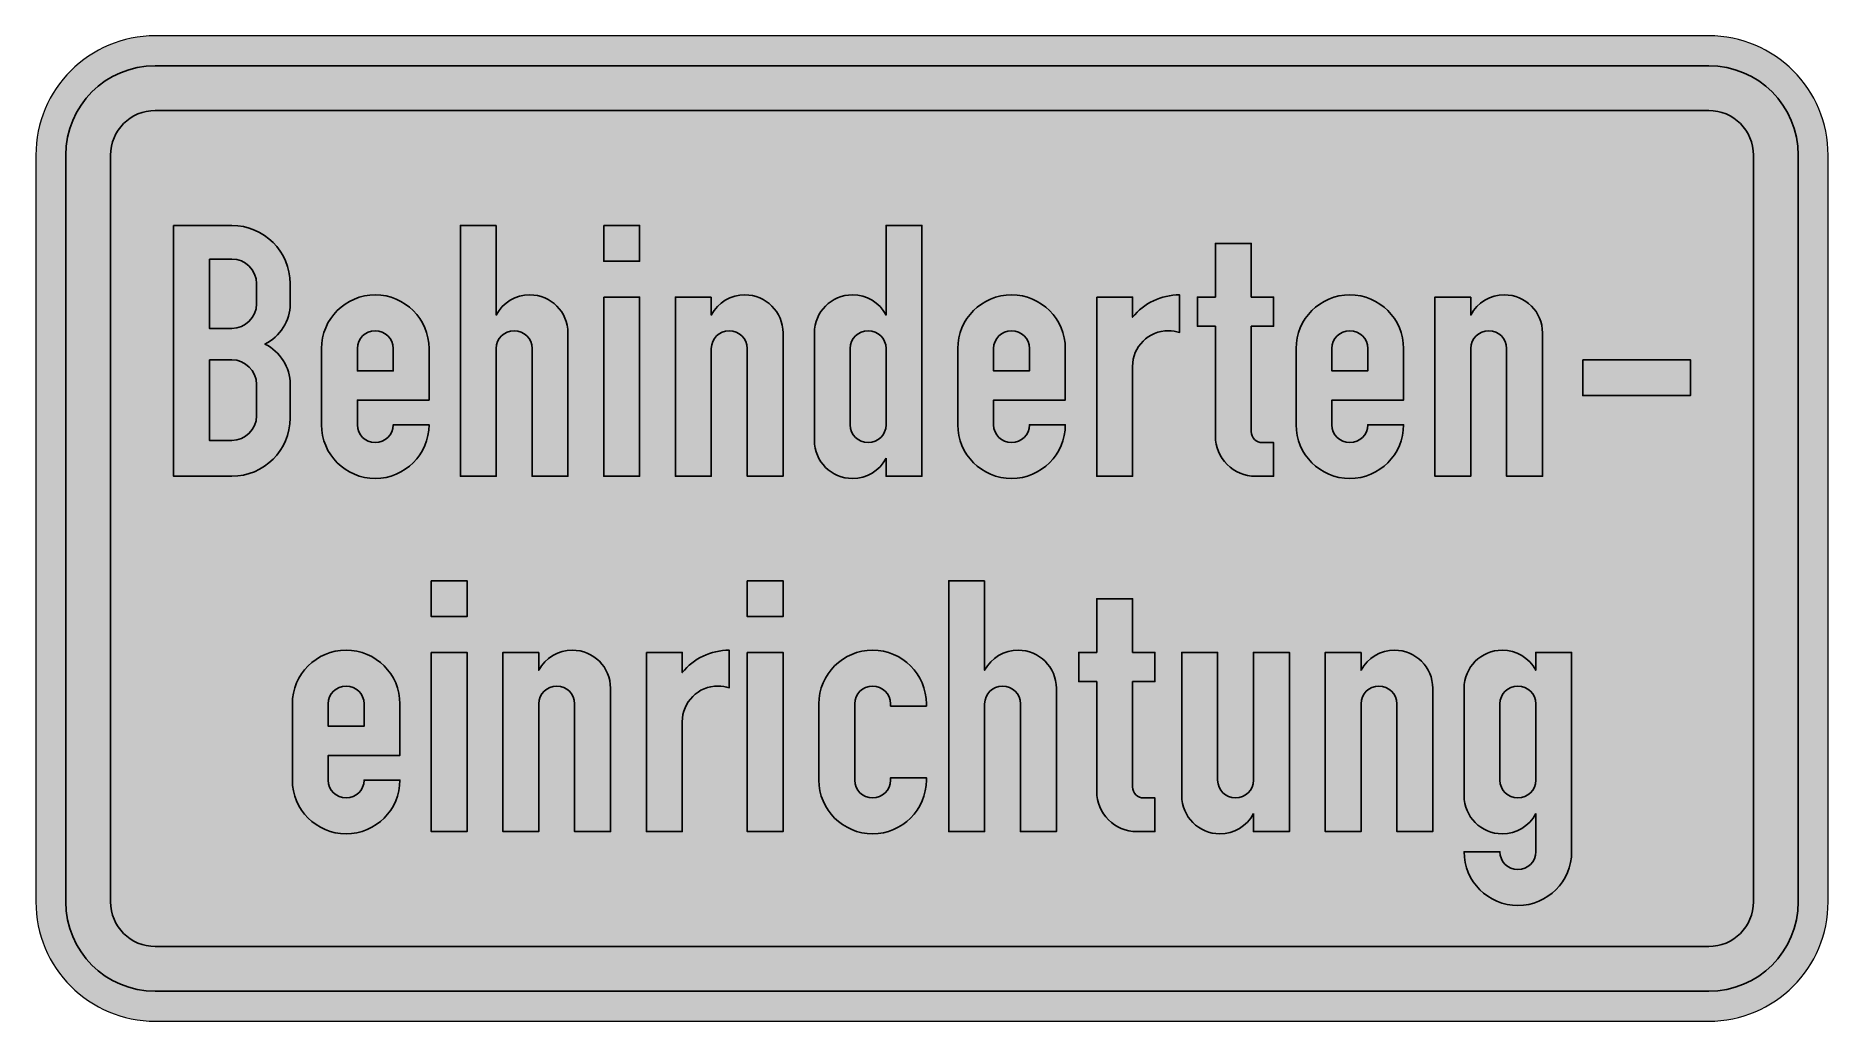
# Model space of a CAD drawing. Header units: centimetres. Extents: x 0 to 60, y 0 to 33.
import ezdxf

# ---------------------------------------------------------------- set-up
doc = ezdxf.new("R2010")
doc.units = ezdxf.units.CM
doc.header["$MEASUREMENT"] = 0
doc.layers.add('Ebene 1', color=7, linetype='Continuous')

msp = doc.modelspace()

# ---------------------------------------------------------------- hatches: boundary and pattern name
at = {"layer": 'Ebene 1', "true_color": 0xfefefe}
h = msp.add_hatch(color=7, dxfattribs=at)
edge = h.paths.add_edge_path()
edge.add_spline(control_points=[(4, 0), (1.78975, 0), (0, 1.78975), (0, 4), (0, 4), (0, 29), (0, 29), (0, 31.21025), (1.78975, 33), (4, 33), (4, 33), (56, 33), (56, 33), (58.21025, 33), (60, 31.21025), (60, 29), (60, 29), (60, 4), (60, 4), (60, 1.78975), (58.21025, 0), (56, 0), (56, 0), (4, 0), (4, 0)], knot_values=[0, 0, 0, 0, 0.125, 0.125, 0.125, 0.25, 0.25, 0.25, 0.375, 0.375, 0.375, 0.5, 0.5, 0.5, 0.625, 0.625, 0.625, 0.75, 0.75, 0.75, 0.875, 0.875, 0.875, 1, 1, 1, 1], degree=3, periodic=1)
at = {"layer": 'Ebene 1', "true_color": 0x2b2a29}
h = msp.add_hatch(color=250, dxfattribs=at)
edge = h.paths.add_edge_path()
edge.add_spline(control_points=[(4, 1), (2.34231, 1), (1, 2.34231), (1, 4), (1, 4), (1, 29), (1, 29), (1, 30.65769), (2.34231, 32), (4, 32), (4, 32), (56, 32), (56, 32), (57.65769, 32), (59, 30.65769), (59, 29), (59, 29), (59, 4), (59, 4), (59, 2.34231), (57.65769, 1), (56, 1), (56, 1), (4, 1), (4, 1)], knot_values=[0, 0, 0, 0, 0.125, 0.125, 0.125, 0.25, 0.25, 0.25, 0.375, 0.375, 0.375, 0.5, 0.5, 0.5, 0.625, 0.625, 0.625, 0.75, 0.75, 0.75, 0.875, 0.875, 0.875, 1, 1, 1, 1], degree=3, periodic=1)
at = {"layer": 'Ebene 1', "true_color": 0xfefefe}
h = msp.add_hatch(color=7, dxfattribs=at)
edge = h.paths.add_edge_path()
edge.add_spline(control_points=[(4, 2.5), (3.17116, 2.5), (2.5, 3.17116), (2.5, 4), (2.5, 4), (2.5, 29), (2.5, 29), (2.5, 29.82884), (3.17116, 30.5), (4, 30.5), (4, 30.5), (56, 30.5), (56, 30.5), (56.82884, 30.5), (57.5, 29.82884), (57.5, 29), (57.5, 29), (57.5, 4), (57.5, 4), (57.5, 3.17116), (56.82884, 2.5), (56, 2.5), (56, 2.5), (4, 2.5), (4, 2.5)], knot_values=[0, 0, 0, 0, 0.125, 0.125, 0.125, 0.25, 0.25, 0.25, 0.375, 0.375, 0.375, 0.5, 0.5, 0.5, 0.625, 0.625, 0.625, 0.75, 0.75, 0.75, 0.875, 0.875, 0.875, 1, 1, 1, 1], degree=3, periodic=1)
at = {"layer": 'Ebene 1', "true_color": 0x2b2a29}
h = msp.add_hatch(color=250, dxfattribs=at)
edge = h.paths.add_edge_path()
edge.add_spline(control_points=[(4.6125, 26.65), (4.6125, 26.65), (6.5625, 26.65), (6.5625, 26.65), (7.63946, 26.65), (8.5125, 25.77696), (8.5125, 24.7), (8.5125, 24.7), (8.5125, 24.025), (8.5125, 24.025), (8.5125, 23.45001), (8.18382, 22.92563), (7.66633, 22.675), (8.18382, 22.42436), (8.5125, 21.89998), (8.5125, 21.32499), (8.5125, 21.32499), (8.5125, 20.2), (8.5125, 20.2), (8.5125, 19.12304), (7.63946, 18.25), (6.5625, 18.25), (6.5625, 18.25), (4.6125, 18.25), (4.6125, 18.25), (4.6125, 18.25), (4.6125, 26.65), (4.6125, 26.65)], knot_values=[0, 0, 0, 0, 0.11111111, 0.11111111, 0.11111111, 0.22222222, 0.22222222, 0.22222222, 0.33333333, 0.33333333, 0.33333333, 0.44444444, 0.44444444, 0.44444444, 0.55555556, 0.55555556, 0.55555556, 0.66666667, 0.66666667, 0.66666667, 0.77777778, 0.77777778, 0.77777778, 0.88888889, 0.88888889, 0.88888889, 1, 1, 1, 1], degree=3, periodic=1)
h = msp.add_hatch(color=250, dxfattribs=at)
edge = h.paths.add_edge_path()
edge.add_spline(control_points=[(15.4125, 26.65), (15.4125, 26.65), (15.4125, 23.65), (15.4125, 23.65), (15.63409, 24.06547), (16.06662, 24.325), (16.5375, 24.325), (17.24166, 24.325), (17.8125, 23.75416), (17.8125, 23.05), (17.8125, 23.05), (17.8125, 18.25), (17.8125, 18.25), (17.8125, 18.25), (16.6125, 18.25), (16.6125, 18.25), (16.6125, 18.25), (16.6125, 22.525), (16.6125, 22.525), (16.6125, 22.85636), (16.34387, 23.125), (16.0125, 23.125), (15.68113, 23.125), (15.4125, 22.85636), (15.4125, 22.525), (15.4125, 22.525), (15.4125, 18.25), (15.4125, 18.25), (15.4125, 18.25), (14.2125, 18.25), (14.2125, 18.25), (14.2125, 18.25), (14.2125, 26.65), (14.2125, 26.65), (14.2125, 26.65), (15.4125, 26.65), (15.4125, 26.65)], knot_values=[0, 0, 0, 0, 0.08333333, 0.08333333, 0.08333333, 0.16666667, 0.16666667, 0.16666667, 0.25, 0.25, 0.25, 0.33333333, 0.33333333, 0.33333333, 0.41666667, 0.41666667, 0.41666667, 0.5, 0.5, 0.5, 0.58333333, 0.58333333, 0.58333333, 0.66666667, 0.66666667, 0.66666667, 0.75, 0.75, 0.75, 0.83333333, 0.83333333, 0.83333333, 0.91666667, 0.91666667, 0.91666667, 1, 1, 1, 1], degree=3, periodic=1)
h = msp.add_hatch(color=250, dxfattribs=at)
edge = h.paths.add_edge_path()
edge.add_spline(control_points=[(19.0125, 26.65), (19.0125, 26.65), (20.2125, 26.65), (20.2125, 26.65), (20.2125, 26.65), (20.2125, 25.45), (20.2125, 25.45), (20.2125, 25.45), (19.0125, 25.45), (19.0125, 25.45), (19.0125, 25.45), (19.0125, 26.65), (19.0125, 26.65)], knot_values=[0, 0, 0, 0, 0.25, 0.25, 0.25, 0.5, 0.5, 0.5, 0.75, 0.75, 0.75, 1, 1, 1, 1], degree=3, periodic=1)
h = msp.add_hatch(color=250, dxfattribs=at)
edge = h.paths.add_edge_path()
edge.add_spline(control_points=[(28.46249, 18.84999), (28.46249, 18.84999), (28.4625, 18.25), (28.4625, 18.25), (28.4625, 18.25), (29.6625, 18.25), (29.6625, 18.25), (29.6625, 18.25), (29.6625, 26.65), (29.6625, 26.65), (29.6625, 26.65), (28.4625, 26.65), (28.4625, 26.65), (28.4625, 26.65), (28.46249, 23.65), (28.46249, 23.65), (28.24091, 24.06547), (27.80837, 24.325), (27.3375, 24.325), (26.63333, 24.325), (26.0625, 23.75416), (26.0625, 23.05), (26.0625, 23.05), (26.0625, 19.45), (26.0625, 19.45), (26.0625, 18.74583), (26.63333, 18.17501), (27.33749, 18.175), (27.80837, 18.175), (28.24091, 18.43452), (28.46249, 18.84999)], knot_values=[0, 0, 0, 0, 0.1, 0.1, 0.1, 0.2, 0.2, 0.2, 0.3, 0.3, 0.3, 0.4, 0.4, 0.4, 0.5, 0.5, 0.5, 0.6, 0.6, 0.6, 0.7, 0.7, 0.7, 0.8, 0.8, 0.8, 0.9, 0.9, 0.9, 1, 1, 1, 1], degree=3, periodic=1)
h = msp.add_hatch(color=250, dxfattribs=at)
edge = h.paths.add_edge_path()
edge.add_spline(control_points=[(40.83749, 18.25), (40.09191, 18.25), (39.48749, 18.85441), (39.4875, 19.6), (39.4875, 19.6), (39.4875, 23.275), (39.4875, 23.275), (39.4875, 23.275), (38.8875, 23.275), (38.8875, 23.275), (38.8875, 23.275), (38.8875, 24.25), (38.8875, 24.25), (38.8875, 24.25), (39.4875, 24.25), (39.4875, 24.25), (39.4875, 24.25), (39.4875, 26.05), (39.4875, 26.05), (39.4875, 26.05), (40.6875, 26.05), (40.6875, 26.05), (40.6875, 26.05), (40.6875, 24.25), (40.6875, 24.25), (40.6875, 24.25), (41.4375, 24.25), (41.4375, 24.25), (41.4375, 24.25), (41.4375, 23.275), (41.4375, 23.275), (41.4375, 23.275), (40.6875, 23.275), (40.6875, 23.275), (40.6875, 23.275), (40.6875, 19.75), (40.6875, 19.75), (40.6875, 19.54289), (40.85539, 19.375), (41.0625, 19.375), (41.0625, 19.375), (41.4375, 19.375), (41.4375, 19.375), (41.4375, 19.375), (41.4375, 18.25), (41.4375, 18.25), (41.4375, 18.25), (40.83749, 18.25), (40.83749, 18.25)], knot_values=[0, 0, 0, 0, 0.0625, 0.0625, 0.0625, 0.125, 0.125, 0.125, 0.1875, 0.1875, 0.1875, 0.25, 0.25, 0.25, 0.3125, 0.3125, 0.3125, 0.375, 0.375, 0.375, 0.4375, 0.4375, 0.4375, 0.5, 0.5, 0.5, 0.5625, 0.5625, 0.5625, 0.625, 0.625, 0.625, 0.6875, 0.6875, 0.6875, 0.75, 0.75, 0.75, 0.8125, 0.8125, 0.8125, 0.875, 0.875, 0.875, 0.9375, 0.9375, 0.9375, 1, 1, 1, 1], degree=3, periodic=1)
h = msp.add_hatch(color=250, dxfattribs=at)
edge = h.paths.add_edge_path()
edge.add_spline(control_points=[(5.8125, 25.52499), (5.8125, 25.52499), (6.5625, 25.525), (6.5625, 25.525), (7.01813, 25.525), (7.3875, 25.15563), (7.3875, 24.7), (7.3875, 24.7), (7.3875, 24.025), (7.3875, 24.025), (7.3875, 23.56936), (7.01813, 23.2), (6.5625, 23.2), (6.5625, 23.2), (5.8125, 23.2), (5.8125, 23.2), (5.8125, 23.2), (5.8125, 25.52499), (5.8125, 25.52499)], knot_values=[0, 0, 0, 0, 0.16666667, 0.16666667, 0.16666667, 0.33333333, 0.33333333, 0.33333333, 0.5, 0.5, 0.5, 0.66666667, 0.66666667, 0.66666667, 0.83333333, 0.83333333, 0.83333333, 1, 1, 1, 1], degree=3, periodic=1)
h = msp.add_hatch(color=250, dxfattribs=at)
edge = h.paths.add_edge_path()
edge.add_spline(control_points=[(9.5625, 22.525), (9.5625, 23.51911), (10.36838, 24.325), (11.3625, 24.325), (12.35661, 24.325), (13.1625, 23.51911), (13.1625, 22.525), (13.1625, 22.525), (13.1625, 20.8), (13.1625, 20.8), (13.1625, 20.8), (10.7625, 20.8), (10.7625, 20.8), (10.7625, 20.8), (10.7625, 19.97499), (10.7625, 19.97499), (10.7625, 19.64363), (11.03113, 19.37499), (11.36249, 19.37499), (11.69387, 19.37499), (11.9625, 19.64363), (11.9625, 19.97499), (11.9625, 19.97499), (13.1625, 19.97499), (13.1625, 19.97499), (13.1625, 18.98088), (12.35661, 18.175), (11.36249, 18.175), (10.36838, 18.175), (9.5625, 18.98088), (9.5625, 19.975), (9.5625, 19.975), (9.5625, 22.525), (9.5625, 22.525)], knot_values=[0, 0, 0, 0, 0.09090909, 0.09090909, 0.09090909, 0.18181818, 0.18181818, 0.18181818, 0.27272727, 0.27272727, 0.27272727, 0.36363636, 0.36363636, 0.36363636, 0.45454545, 0.45454545, 0.45454545, 0.54545455, 0.54545455, 0.54545455, 0.63636364, 0.63636364, 0.63636364, 0.72727273, 0.72727273, 0.72727273, 0.81818182, 0.81818182, 0.81818182, 0.90909091, 0.90909091, 0.90909091, 1, 1, 1, 1], degree=3, periodic=1)
h = msp.add_hatch(color=250, dxfattribs=at)
edge = h.paths.add_edge_path()
edge.add_spline(control_points=[(19.0125, 24.25), (19.0125, 24.25), (20.2125, 24.25), (20.2125, 24.25), (20.2125, 24.25), (20.2125, 18.25), (20.2125, 18.25), (20.2125, 18.25), (19.0125, 18.25), (19.0125, 18.25), (19.0125, 18.25), (19.0125, 24.25), (19.0125, 24.25)], knot_values=[0, 0, 0, 0, 0.25, 0.25, 0.25, 0.5, 0.5, 0.5, 0.75, 0.75, 0.75, 1, 1, 1, 1], degree=3, periodic=1)
h = msp.add_hatch(color=250, dxfattribs=at)
edge = h.paths.add_edge_path()
edge.add_spline(control_points=[(22.6125, 24.25), (22.6125, 24.25), (22.6125, 23.65), (22.6125, 23.65), (22.83409, 24.06547), (23.26662, 24.325), (23.7375, 24.325), (24.44166, 24.325), (25.0125, 23.75416), (25.0125, 23.05), (25.0125, 23.05), (25.0125, 18.25), (25.0125, 18.25), (25.0125, 18.25), (23.8125, 18.25), (23.8125, 18.25), (23.8125, 18.25), (23.8125, 22.525), (23.8125, 22.525), (23.8125, 22.85636), (23.54387, 23.125), (23.2125, 23.125), (22.88113, 23.125), (22.6125, 22.85636), (22.6125, 22.525), (22.6125, 22.525), (22.6125, 18.25), (22.6125, 18.25), (22.6125, 18.25), (21.4125, 18.25), (21.4125, 18.25), (21.4125, 18.25), (21.4125, 24.25), (21.4125, 24.25), (21.4125, 24.25), (22.6125, 24.25), (22.6125, 24.25)], knot_values=[0, 0, 0, 0, 0.08333333, 0.08333333, 0.08333333, 0.16666667, 0.16666667, 0.16666667, 0.25, 0.25, 0.25, 0.33333333, 0.33333333, 0.33333333, 0.41666667, 0.41666667, 0.41666667, 0.5, 0.5, 0.5, 0.58333333, 0.58333333, 0.58333333, 0.66666667, 0.66666667, 0.66666667, 0.75, 0.75, 0.75, 0.83333333, 0.83333333, 0.83333333, 0.91666667, 0.91666667, 0.91666667, 1, 1, 1, 1], degree=3, periodic=1)
h = msp.add_hatch(color=250, dxfattribs=at)
edge = h.paths.add_edge_path()
edge.add_spline(control_points=[(30.8625, 22.525), (30.8625, 23.51911), (31.66838, 24.325), (32.6625, 24.325), (33.65661, 24.325), (34.4625, 23.51911), (34.4625, 22.525), (34.4625, 22.525), (34.4625, 20.8), (34.4625, 20.8), (34.4625, 20.8), (32.0625, 20.8), (32.0625, 20.8), (32.0625, 20.8), (32.0625, 19.97499), (32.0625, 19.97499), (32.0625, 19.64363), (32.33113, 19.37499), (32.66249, 19.37499), (32.99387, 19.37499), (33.2625, 19.64363), (33.2625, 19.97499), (33.2625, 19.97499), (34.4625, 19.97499), (34.4625, 19.97499), (34.4625, 18.98088), (33.65661, 18.175), (32.66249, 18.175), (31.66838, 18.175), (30.8625, 18.98088), (30.8625, 19.975), (30.8625, 19.975), (30.8625, 22.525), (30.8625, 22.525)], knot_values=[0, 0, 0, 0, 0.09090909, 0.09090909, 0.09090909, 0.18181818, 0.18181818, 0.18181818, 0.27272727, 0.27272727, 0.27272727, 0.36363636, 0.36363636, 0.36363636, 0.45454545, 0.45454545, 0.45454545, 0.54545455, 0.54545455, 0.54545455, 0.63636364, 0.63636364, 0.63636364, 0.72727273, 0.72727273, 0.72727273, 0.81818182, 0.81818182, 0.81818182, 0.90909091, 0.90909091, 0.90909091, 1, 1, 1, 1], degree=3, periodic=1)
h = msp.add_hatch(color=250, dxfattribs=at)
edge = h.paths.add_edge_path()
edge.add_spline(control_points=[(35.5125, 24.25), (35.5125, 24.25), (36.7125, 24.25), (36.7125, 24.25), (36.7125, 24.25), (36.71249, 23.57279), (36.71249, 23.57279), (37.09695, 24.04853), (37.67584, 24.325), (38.2875, 24.325), (38.2875, 24.325), (38.2875, 23.06489), (38.2875, 23.06489), (38.16647, 23.10471), (38.0399, 23.125), (37.9125, 23.125), (37.24976, 23.125), (36.7125, 22.58774), (36.7125, 21.925), (36.7125, 21.925), (36.7125, 18.25), (36.7125, 18.25), (36.7125, 18.25), (35.5125, 18.25), (35.5125, 18.25), (35.5125, 18.25), (35.5125, 24.25), (35.5125, 24.25)], knot_values=[0, 0, 0, 0, 0.11111111, 0.11111111, 0.11111111, 0.22222222, 0.22222222, 0.22222222, 0.33333333, 0.33333333, 0.33333333, 0.44444444, 0.44444444, 0.44444444, 0.55555556, 0.55555556, 0.55555556, 0.66666667, 0.66666667, 0.66666667, 0.77777778, 0.77777778, 0.77777778, 0.88888889, 0.88888889, 0.88888889, 1, 1, 1, 1], degree=3, periodic=1)
h = msp.add_hatch(color=250, dxfattribs=at)
edge = h.paths.add_edge_path()
edge.add_spline(control_points=[(42.1875, 22.525), (42.1875, 23.51911), (42.99338, 24.325), (43.9875, 24.325), (44.98161, 24.325), (45.7875, 23.51911), (45.7875, 22.525), (45.7875, 22.525), (45.7875, 20.8), (45.7875, 20.8), (45.7875, 20.8), (43.3875, 20.8), (43.3875, 20.8), (43.3875, 20.8), (43.3875, 19.97499), (43.3875, 19.97499), (43.3875, 19.64363), (43.65613, 19.37499), (43.98749, 19.37499), (44.31886, 19.37499), (44.5875, 19.64363), (44.5875, 19.97499), (44.5875, 19.97499), (45.7875, 19.97499), (45.7875, 19.97499), (45.7875, 18.98088), (44.98161, 18.175), (43.98749, 18.175), (42.99338, 18.175), (42.1875, 18.98088), (42.1875, 19.975), (42.1875, 19.975), (42.1875, 22.525), (42.1875, 22.525)], knot_values=[0, 0, 0, 0, 0.09090909, 0.09090909, 0.09090909, 0.18181818, 0.18181818, 0.18181818, 0.27272727, 0.27272727, 0.27272727, 0.36363636, 0.36363636, 0.36363636, 0.45454545, 0.45454545, 0.45454545, 0.54545455, 0.54545455, 0.54545455, 0.63636364, 0.63636364, 0.63636364, 0.72727273, 0.72727273, 0.72727273, 0.81818182, 0.81818182, 0.81818182, 0.90909091, 0.90909091, 0.90909091, 1, 1, 1, 1], degree=3, periodic=1)
h = msp.add_hatch(color=250, dxfattribs=at)
edge = h.paths.add_edge_path()
edge.add_spline(control_points=[(48.0375, 24.25), (48.0375, 24.25), (48.0375, 23.65), (48.0375, 23.65), (48.25909, 24.06547), (48.69162, 24.325), (49.1625, 24.325), (49.86666, 24.325), (50.4375, 23.75416), (50.4375, 23.05), (50.4375, 23.05), (50.4375, 18.25), (50.4375, 18.25), (50.4375, 18.25), (49.2375, 18.25), (49.2375, 18.25), (49.2375, 18.25), (49.2375, 22.525), (49.2375, 22.525), (49.2375, 22.85636), (48.96886, 23.125), (48.6375, 23.125), (48.30613, 23.125), (48.0375, 22.85636), (48.0375, 22.525), (48.0375, 22.525), (48.0375, 18.25), (48.0375, 18.25), (48.0375, 18.25), (46.8375, 18.25), (46.8375, 18.25), (46.8375, 18.25), (46.8375, 24.25), (46.8375, 24.25), (46.8375, 24.25), (48.0375, 24.25), (48.0375, 24.25)], knot_values=[0, 0, 0, 0, 0.08333333, 0.08333333, 0.08333333, 0.16666667, 0.16666667, 0.16666667, 0.25, 0.25, 0.25, 0.33333333, 0.33333333, 0.33333333, 0.41666667, 0.41666667, 0.41666667, 0.5, 0.5, 0.5, 0.58333333, 0.58333333, 0.58333333, 0.66666667, 0.66666667, 0.66666667, 0.75, 0.75, 0.75, 0.83333333, 0.83333333, 0.83333333, 0.91666667, 0.91666667, 0.91666667, 1, 1, 1, 1], degree=3, periodic=1)
h = msp.add_hatch(color=250, dxfattribs=at)
edge = h.paths.add_edge_path()
edge.add_spline(control_points=[(10.7625, 22.525), (10.7625, 22.525), (10.7625, 21.775), (10.7625, 21.775), (10.7625, 21.775), (11.9625, 21.775), (11.9625, 21.775), (11.9625, 21.775), (11.9625, 22.525), (11.9625, 22.525), (11.9625, 22.85636), (11.69387, 23.125), (11.3625, 23.125), (11.03113, 23.125), (10.7625, 22.85636), (10.7625, 22.525)], knot_values=[0, 0, 0, 0, 0.2, 0.2, 0.2, 0.4, 0.4, 0.4, 0.6, 0.6, 0.6, 0.8, 0.8, 0.8, 1, 1, 1, 1], degree=3, periodic=1)
h = msp.add_hatch(color=250, dxfattribs=at)
edge = h.paths.add_edge_path()
edge.add_spline(control_points=[(27.2625, 22.525), (27.2625, 22.85636), (27.53113, 23.125), (27.8625, 23.125), (28.19387, 23.125), (28.4625, 22.85636), (28.4625, 22.525), (28.4625, 22.525), (28.4625, 19.97499), (28.4625, 19.97499), (28.4625, 19.64363), (28.19387, 19.37499), (27.86249, 19.37499), (27.53113, 19.37499), (27.2625, 19.64363), (27.2625, 19.97499), (27.2625, 19.97499), (27.2625, 22.525), (27.2625, 22.525)], knot_values=[0, 0, 0, 0, 0.16666667, 0.16666667, 0.16666667, 0.33333333, 0.33333333, 0.33333333, 0.5, 0.5, 0.5, 0.66666667, 0.66666667, 0.66666667, 0.83333333, 0.83333333, 0.83333333, 1, 1, 1, 1], degree=3, periodic=1)
h = msp.add_hatch(color=250, dxfattribs=at)
edge = h.paths.add_edge_path()
edge.add_spline(control_points=[(32.0625, 22.525), (32.0625, 22.525), (32.0625, 21.775), (32.0625, 21.775), (32.0625, 21.775), (33.2625, 21.775), (33.2625, 21.775), (33.2625, 21.775), (33.2625, 22.525), (33.2625, 22.525), (33.2625, 22.85636), (32.99387, 23.125), (32.6625, 23.125), (32.33113, 23.125), (32.0625, 22.85636), (32.0625, 22.525)], knot_values=[0, 0, 0, 0, 0.2, 0.2, 0.2, 0.4, 0.4, 0.4, 0.6, 0.6, 0.6, 0.8, 0.8, 0.8, 1, 1, 1, 1], degree=3, periodic=1)
h = msp.add_hatch(color=250, dxfattribs=at)
edge = h.paths.add_edge_path()
edge.add_spline(control_points=[(43.3875, 22.525), (43.3875, 22.525), (43.3875, 21.775), (43.3875, 21.775), (43.3875, 21.775), (44.5875, 21.775), (44.5875, 21.775), (44.5875, 21.775), (44.5875, 22.525), (44.5875, 22.525), (44.5875, 22.85636), (44.31886, 23.125), (43.9875, 23.125), (43.65613, 23.125), (43.3875, 22.85636), (43.3875, 22.525)], knot_values=[0, 0, 0, 0, 0.2, 0.2, 0.2, 0.4, 0.4, 0.4, 0.6, 0.6, 0.6, 0.8, 0.8, 0.8, 1, 1, 1, 1], degree=3, periodic=1)
h = msp.add_hatch(color=250, dxfattribs=at)
edge = h.paths.add_edge_path()
edge.add_spline(control_points=[(5.8125, 22.15), (5.8125, 22.15), (6.5625, 22.14999), (6.5625, 22.14999), (7.01813, 22.14999), (7.3875, 21.78063), (7.3875, 21.32499), (7.3875, 21.32499), (7.3875, 20.275), (7.3875, 20.275), (7.3875, 19.81936), (7.01813, 19.45), (6.5625, 19.45), (6.5625, 19.45), (5.8125, 19.45), (5.8125, 19.45), (5.8125, 19.45), (5.8125, 22.15), (5.8125, 22.15)], knot_values=[0, 0, 0, 0, 0.16666667, 0.16666667, 0.16666667, 0.33333333, 0.33333333, 0.33333333, 0.5, 0.5, 0.5, 0.66666667, 0.66666667, 0.66666667, 0.83333333, 0.83333333, 0.83333333, 1, 1, 1, 1], degree=3, periodic=1)
h = msp.add_hatch(color=250, dxfattribs=at)
edge = h.paths.add_edge_path()
edge.add_spline(control_points=[(51.7875, 22.15), (51.7875, 22.15), (55.3875, 22.15), (55.3875, 22.15), (55.3875, 22.15), (55.3875, 20.95), (55.3875, 20.95), (55.3875, 20.95), (51.7875, 20.95), (51.7875, 20.95), (51.7875, 20.95), (51.7875, 22.15), (51.7875, 22.15)], knot_values=[0, 0, 0, 0, 0.25, 0.25, 0.25, 0.5, 0.5, 0.5, 0.75, 0.75, 0.75, 1, 1, 1, 1], degree=3, periodic=1)
h = msp.add_hatch(color=250, dxfattribs=at)
edge = h.paths.add_edge_path()
edge.add_spline(control_points=[(13.2375, 14.75), (13.2375, 14.75), (14.4375, 14.75), (14.4375, 14.75), (14.4375, 14.75), (14.4375, 13.55), (14.4375, 13.55), (14.4375, 13.55), (13.2375, 13.55), (13.2375, 13.55), (13.2375, 13.55), (13.2375, 14.75), (13.2375, 14.75)], knot_values=[0, 0, 0, 0, 0.25, 0.25, 0.25, 0.5, 0.5, 0.5, 0.75, 0.75, 0.75, 1, 1, 1, 1], degree=3, periodic=1)
h = msp.add_hatch(color=250, dxfattribs=at)
edge = h.paths.add_edge_path()
edge.add_spline(control_points=[(23.8125, 14.75), (23.8125, 14.75), (25.0125, 14.75), (25.0125, 14.75), (25.0125, 14.75), (25.0125, 13.55), (25.0125, 13.55), (25.0125, 13.55), (23.8125, 13.55), (23.8125, 13.55), (23.8125, 13.55), (23.8125, 14.75), (23.8125, 14.75)], knot_values=[0, 0, 0, 0, 0.25, 0.25, 0.25, 0.5, 0.5, 0.5, 0.75, 0.75, 0.75, 1, 1, 1, 1], degree=3, periodic=1)
h = msp.add_hatch(color=250, dxfattribs=at)
edge = h.paths.add_edge_path()
edge.add_spline(control_points=[(31.7625, 14.75), (31.7625, 14.75), (31.7625, 11.75), (31.7625, 11.75), (31.98409, 12.16547), (32.41662, 12.425), (32.8875, 12.425), (33.59166, 12.425), (34.1625, 11.85416), (34.1625, 11.15), (34.1625, 11.15), (34.1625, 6.35), (34.1625, 6.35), (34.1625, 6.35), (32.9625, 6.35), (32.9625, 6.35), (32.9625, 6.35), (32.9625, 10.625), (32.9625, 10.625), (32.9625, 10.95637), (32.69387, 11.225), (32.3625, 11.225), (32.03113, 11.225), (31.7625, 10.95637), (31.7625, 10.625), (31.7625, 10.625), (31.7625, 6.35), (31.7625, 6.35), (31.7625, 6.35), (30.5625, 6.35), (30.5625, 6.35), (30.5625, 6.35), (30.5625, 14.75), (30.5625, 14.75), (30.5625, 14.75), (31.7625, 14.75), (31.7625, 14.75)], knot_values=[0, 0, 0, 0, 0.08333333, 0.08333333, 0.08333333, 0.16666667, 0.16666667, 0.16666667, 0.25, 0.25, 0.25, 0.33333333, 0.33333333, 0.33333333, 0.41666667, 0.41666667, 0.41666667, 0.5, 0.5, 0.5, 0.58333333, 0.58333333, 0.58333333, 0.66666667, 0.66666667, 0.66666667, 0.75, 0.75, 0.75, 0.83333333, 0.83333333, 0.83333333, 0.91666667, 0.91666667, 0.91666667, 1, 1, 1, 1], degree=3, periodic=1)
h = msp.add_hatch(color=250, dxfattribs=at)
edge = h.paths.add_edge_path()
edge.add_spline(control_points=[(36.86249, 6.35), (36.11691, 6.35), (35.51249, 6.95441), (35.5125, 7.7), (35.5125, 7.7), (35.5125, 11.375), (35.5125, 11.375), (35.5125, 11.375), (34.9125, 11.375), (34.9125, 11.375), (34.9125, 11.375), (34.9125, 12.35), (34.9125, 12.35), (34.9125, 12.35), (35.5125, 12.35), (35.5125, 12.35), (35.5125, 12.35), (35.5125, 14.15), (35.5125, 14.15), (35.5125, 14.15), (36.7125, 14.15), (36.7125, 14.15), (36.7125, 14.15), (36.7125, 12.35), (36.7125, 12.35), (36.7125, 12.35), (37.4625, 12.35), (37.4625, 12.35), (37.4625, 12.35), (37.4625, 11.375), (37.4625, 11.375), (37.4625, 11.375), (36.7125, 11.375), (36.7125, 11.375), (36.7125, 11.375), (36.7125, 7.85), (36.7125, 7.85), (36.7125, 7.64289), (36.88039, 7.475), (37.0875, 7.475), (37.0875, 7.475), (37.4625, 7.475), (37.4625, 7.475), (37.4625, 7.475), (37.4625, 6.35), (37.4625, 6.35), (37.4625, 6.35), (36.86249, 6.35), (36.86249, 6.35)], knot_values=[0, 0, 0, 0, 0.0625, 0.0625, 0.0625, 0.125, 0.125, 0.125, 0.1875, 0.1875, 0.1875, 0.25, 0.25, 0.25, 0.3125, 0.3125, 0.3125, 0.375, 0.375, 0.375, 0.4375, 0.4375, 0.4375, 0.5, 0.5, 0.5, 0.5625, 0.5625, 0.5625, 0.625, 0.625, 0.625, 0.6875, 0.6875, 0.6875, 0.75, 0.75, 0.75, 0.8125, 0.8125, 0.8125, 0.875, 0.875, 0.875, 0.9375, 0.9375, 0.9375, 1, 1, 1, 1], degree=3, periodic=1)
h = msp.add_hatch(color=250, dxfattribs=at)
edge = h.paths.add_edge_path()
edge.add_spline(control_points=[(8.5875, 10.625), (8.5875, 11.61911), (9.39338, 12.425), (10.3875, 12.425), (11.38161, 12.425), (12.1875, 11.61911), (12.1875, 10.625), (12.1875, 10.625), (12.1875, 8.9), (12.1875, 8.9), (12.1875, 8.9), (9.7875, 8.9), (9.7875, 8.9), (9.7875, 8.9), (9.7875, 8.07499), (9.7875, 8.07499), (9.7875, 7.74363), (10.05613, 7.47499), (10.38749, 7.47499), (10.71887, 7.47499), (10.9875, 7.74363), (10.9875, 8.07499), (10.9875, 8.07499), (12.1875, 8.07499), (12.1875, 8.07499), (12.1875, 7.08088), (11.38161, 6.275), (10.38749, 6.275), (9.39338, 6.275), (8.5875, 7.08088), (8.5875, 8.075), (8.5875, 8.075), (8.5875, 10.625), (8.5875, 10.625)], knot_values=[0, 0, 0, 0, 0.09090909, 0.09090909, 0.09090909, 0.18181818, 0.18181818, 0.18181818, 0.27272727, 0.27272727, 0.27272727, 0.36363636, 0.36363636, 0.36363636, 0.45454545, 0.45454545, 0.45454545, 0.54545455, 0.54545455, 0.54545455, 0.63636364, 0.63636364, 0.63636364, 0.72727273, 0.72727273, 0.72727273, 0.81818182, 0.81818182, 0.81818182, 0.90909091, 0.90909091, 0.90909091, 1, 1, 1, 1], degree=3, periodic=1)
h = msp.add_hatch(color=250, dxfattribs=at)
edge = h.paths.add_edge_path()
edge.add_spline(control_points=[(13.2375, 12.35), (13.2375, 12.35), (14.4375, 12.35), (14.4375, 12.35), (14.4375, 12.35), (14.4375, 6.35), (14.4375, 6.35), (14.4375, 6.35), (13.2375, 6.35), (13.2375, 6.35), (13.2375, 6.35), (13.2375, 12.35), (13.2375, 12.35)], knot_values=[0, 0, 0, 0, 0.25, 0.25, 0.25, 0.5, 0.5, 0.5, 0.75, 0.75, 0.75, 1, 1, 1, 1], degree=3, periodic=1)
h = msp.add_hatch(color=250, dxfattribs=at)
edge = h.paths.add_edge_path()
edge.add_spline(control_points=[(16.8375, 12.35), (16.8375, 12.35), (16.8375, 11.75), (16.8375, 11.75), (17.05909, 12.16547), (17.49162, 12.425), (17.9625, 12.425), (18.66666, 12.425), (19.2375, 11.85416), (19.2375, 11.15), (19.2375, 11.15), (19.2375, 6.35), (19.2375, 6.35), (19.2375, 6.35), (18.0375, 6.35), (18.0375, 6.35), (18.0375, 6.35), (18.0375, 10.625), (18.0375, 10.625), (18.0375, 10.95637), (17.76887, 11.225), (17.4375, 11.225), (17.10613, 11.225), (16.8375, 10.95637), (16.8375, 10.625), (16.8375, 10.625), (16.8375, 6.35), (16.8375, 6.35), (16.8375, 6.35), (15.6375, 6.35), (15.6375, 6.35), (15.6375, 6.35), (15.6375, 12.35), (15.6375, 12.35), (15.6375, 12.35), (16.8375, 12.35), (16.8375, 12.35)], knot_values=[0, 0, 0, 0, 0.08333333, 0.08333333, 0.08333333, 0.16666667, 0.16666667, 0.16666667, 0.25, 0.25, 0.25, 0.33333333, 0.33333333, 0.33333333, 0.41666667, 0.41666667, 0.41666667, 0.5, 0.5, 0.5, 0.58333333, 0.58333333, 0.58333333, 0.66666667, 0.66666667, 0.66666667, 0.75, 0.75, 0.75, 0.83333333, 0.83333333, 0.83333333, 0.91666667, 0.91666667, 0.91666667, 1, 1, 1, 1], degree=3, periodic=1)
h = msp.add_hatch(color=250, dxfattribs=at)
edge = h.paths.add_edge_path()
edge.add_spline(control_points=[(20.4375, 12.35), (20.4375, 12.35), (21.6375, 12.35), (21.6375, 12.35), (21.6375, 12.35), (21.63749, 11.67279), (21.63749, 11.67279), (22.02195, 12.14853), (22.60084, 12.425), (23.2125, 12.425), (23.2125, 12.425), (23.2125, 11.16489), (23.2125, 11.16489), (23.09147, 11.20471), (22.9649, 11.225), (22.8375, 11.225), (22.17476, 11.225), (21.6375, 10.68774), (21.6375, 10.025), (21.6375, 10.025), (21.6375, 6.35), (21.6375, 6.35), (21.6375, 6.35), (20.4375, 6.35), (20.4375, 6.35), (20.4375, 6.35), (20.4375, 12.35), (20.4375, 12.35)], knot_values=[0, 0, 0, 0, 0.11111111, 0.11111111, 0.11111111, 0.22222222, 0.22222222, 0.22222222, 0.33333333, 0.33333333, 0.33333333, 0.44444444, 0.44444444, 0.44444444, 0.55555556, 0.55555556, 0.55555556, 0.66666667, 0.66666667, 0.66666667, 0.77777778, 0.77777778, 0.77777778, 0.88888889, 0.88888889, 0.88888889, 1, 1, 1, 1], degree=3, periodic=1)
h = msp.add_hatch(color=250, dxfattribs=at)
edge = h.paths.add_edge_path()
edge.add_spline(control_points=[(23.8125, 12.35), (23.8125, 12.35), (25.0125, 12.35), (25.0125, 12.35), (25.0125, 12.35), (25.0125, 6.35), (25.0125, 6.35), (25.0125, 6.35), (23.8125, 6.35), (23.8125, 6.35), (23.8125, 6.35), (23.8125, 12.35), (23.8125, 12.35)], knot_values=[0, 0, 0, 0, 0.25, 0.25, 0.25, 0.5, 0.5, 0.5, 0.75, 0.75, 0.75, 1, 1, 1, 1], degree=3, periodic=1)
h = msp.add_hatch(color=250, dxfattribs=at)
edge = h.paths.add_edge_path()
edge.add_spline(control_points=[(28.01249, 6.275), (29.00661, 6.275), (29.8125, 7.08088), (29.8125, 8.07499), (29.8125, 8.07499), (29.8125, 8.15), (29.8125, 8.15), (29.8125, 8.15), (28.6125, 8.15), (28.6125, 8.15), (28.6125, 8.15), (28.6125, 8.07499), (28.6125, 8.07499), (28.6125, 7.74363), (28.34387, 7.47499), (28.01249, 7.47499), (27.68113, 7.47499), (27.4125, 7.74363), (27.4125, 8.07499), (27.4125, 8.07499), (27.4125, 10.625), (27.4125, 10.625), (27.4125, 10.95637), (27.68113, 11.225), (28.0125, 11.225), (28.34387, 11.225), (28.6125, 10.95637), (28.6125, 10.625), (28.6125, 10.625), (28.6125, 10.55), (28.6125, 10.55), (28.6125, 10.55), (29.8125, 10.55), (29.8125, 10.55), (29.8125, 10.55), (29.8125, 10.625), (29.8125, 10.625), (29.8125, 11.61911), (29.00661, 12.425), (28.0125, 12.425), (27.01838, 12.425), (26.2125, 11.61911), (26.2125, 10.625), (26.2125, 10.625), (26.2125, 8.075), (26.2125, 8.075), (26.2125, 7.08088), (27.01838, 6.275), (28.01249, 6.275)], knot_values=[0, 0, 0, 0, 0.0625, 0.0625, 0.0625, 0.125, 0.125, 0.125, 0.1875, 0.1875, 0.1875, 0.25, 0.25, 0.25, 0.3125, 0.3125, 0.3125, 0.375, 0.375, 0.375, 0.4375, 0.4375, 0.4375, 0.5, 0.5, 0.5, 0.5625, 0.5625, 0.5625, 0.625, 0.625, 0.625, 0.6875, 0.6875, 0.6875, 0.75, 0.75, 0.75, 0.8125, 0.8125, 0.8125, 0.875, 0.875, 0.875, 0.9375, 0.9375, 0.9375, 1, 1, 1, 1], degree=3, periodic=1)
h = msp.add_hatch(color=250, dxfattribs=at)
edge = h.paths.add_edge_path()
edge.add_spline(control_points=[(40.76249, 6.94999), (40.54091, 6.53452), (40.10837, 6.275), (39.63749, 6.275), (38.93333, 6.27501), (38.3625, 6.84583), (38.3625, 7.55), (38.3625, 7.55), (38.3625, 12.35), (38.3625, 12.35), (38.3625, 12.35), (39.5625, 12.35), (39.5625, 12.35), (39.5625, 12.35), (39.5625, 8.07499), (39.5625, 8.07499), (39.5625, 7.74363), (39.83113, 7.47499), (40.16249, 7.47499), (40.49387, 7.47499), (40.7625, 7.74363), (40.7625, 8.07499), (40.7625, 8.07499), (40.7625, 12.35), (40.7625, 12.35), (40.7625, 12.35), (41.9625, 12.35), (41.9625, 12.35), (41.9625, 12.35), (41.9625, 6.35), (41.9625, 6.35), (41.9625, 6.35), (40.7625, 6.35), (40.7625, 6.35), (40.7625, 6.35), (40.76249, 6.94999), (40.76249, 6.94999)], knot_values=[0, 0, 0, 0, 0.08333333, 0.08333333, 0.08333333, 0.16666667, 0.16666667, 0.16666667, 0.25, 0.25, 0.25, 0.33333333, 0.33333333, 0.33333333, 0.41666667, 0.41666667, 0.41666667, 0.5, 0.5, 0.5, 0.58333333, 0.58333333, 0.58333333, 0.66666667, 0.66666667, 0.66666667, 0.75, 0.75, 0.75, 0.83333333, 0.83333333, 0.83333333, 0.91666667, 0.91666667, 0.91666667, 1, 1, 1, 1], degree=3, periodic=1)
h = msp.add_hatch(color=250, dxfattribs=at)
edge = h.paths.add_edge_path()
edge.add_spline(control_points=[(44.3625, 12.35), (44.3625, 12.35), (44.3625, 11.75), (44.3625, 11.75), (44.58409, 12.16547), (45.01662, 12.425), (45.4875, 12.425), (46.19166, 12.425), (46.7625, 11.85416), (46.7625, 11.15), (46.7625, 11.15), (46.7625, 6.35), (46.7625, 6.35), (46.7625, 6.35), (45.5625, 6.35), (45.5625, 6.35), (45.5625, 6.35), (45.5625, 10.625), (45.5625, 10.625), (45.5625, 10.95637), (45.29387, 11.225), (44.9625, 11.225), (44.63113, 11.225), (44.3625, 10.95637), (44.3625, 10.625), (44.3625, 10.625), (44.3625, 6.35), (44.3625, 6.35), (44.3625, 6.35), (43.1625, 6.35), (43.1625, 6.35), (43.1625, 6.35), (43.1625, 12.35), (43.1625, 12.35), (43.1625, 12.35), (44.3625, 12.35), (44.3625, 12.35)], knot_values=[0, 0, 0, 0, 0.08333333, 0.08333333, 0.08333333, 0.16666667, 0.16666667, 0.16666667, 0.25, 0.25, 0.25, 0.33333333, 0.33333333, 0.33333333, 0.41666667, 0.41666667, 0.41666667, 0.5, 0.5, 0.5, 0.58333333, 0.58333333, 0.58333333, 0.66666667, 0.66666667, 0.66666667, 0.75, 0.75, 0.75, 0.83333333, 0.83333333, 0.83333333, 0.91666667, 0.91666667, 0.91666667, 1, 1, 1, 1], degree=3, periodic=1)
h = msp.add_hatch(color=250, dxfattribs=at)
edge = h.paths.add_edge_path()
edge.add_spline(control_points=[(50.21249, 6.94999), (50.21249, 6.94999), (50.2125, 5.675), (50.2125, 5.675), (50.2125, 5.34364), (49.94386, 5.075), (49.61249, 5.075), (49.28113, 5.075), (49.0125, 5.34364), (49.0125, 5.67501), (49.0125, 5.67501), (47.8125, 5.67501), (47.8125, 5.67501), (47.8125, 4.68089), (48.61838, 3.875), (49.61249, 3.875), (50.60661, 3.875), (51.4125, 4.68089), (51.4125, 5.675), (51.4125, 5.675), (51.4125, 12.35), (51.4125, 12.35), (51.4125, 12.35), (50.2125, 12.35), (50.2125, 12.35), (50.2125, 12.35), (50.21249, 11.75), (50.21249, 11.75), (49.99091, 12.16547), (49.55837, 12.425), (49.0875, 12.425), (48.38333, 12.425), (47.8125, 11.85416), (47.8125, 11.15), (47.8125, 11.15), (47.8125, 7.55), (47.8125, 7.55), (47.8125, 6.84583), (48.38333, 6.27501), (49.08749, 6.275), (49.55837, 6.275), (49.99091, 6.53452), (50.21249, 6.94999)], knot_values=[0, 0, 0, 0, 0.07142857, 0.07142857, 0.07142857, 0.14285714, 0.14285714, 0.14285714, 0.21428571, 0.21428571, 0.21428571, 0.28571429, 0.28571429, 0.28571429, 0.35714286, 0.35714286, 0.35714286, 0.42857143, 0.42857143, 0.42857143, 0.5, 0.5, 0.5, 0.57142857, 0.57142857, 0.57142857, 0.64285714, 0.64285714, 0.64285714, 0.71428571, 0.71428571, 0.71428571, 0.78571429, 0.78571429, 0.78571429, 0.85714286, 0.85714286, 0.85714286, 0.92857143, 0.92857143, 0.92857143, 1, 1, 1, 1], degree=3, periodic=1)
h = msp.add_hatch(color=250, dxfattribs=at)
edge = h.paths.add_edge_path()
edge.add_spline(control_points=[(9.7875, 10.625), (9.7875, 10.625), (9.7875, 9.875), (9.7875, 9.875), (9.7875, 9.875), (10.9875, 9.875), (10.9875, 9.875), (10.9875, 9.875), (10.9875, 10.625), (10.9875, 10.625), (10.9875, 10.95637), (10.71887, 11.225), (10.3875, 11.225), (10.05613, 11.225), (9.7875, 10.95637), (9.7875, 10.625)], knot_values=[0, 0, 0, 0, 0.2, 0.2, 0.2, 0.4, 0.4, 0.4, 0.6, 0.6, 0.6, 0.8, 0.8, 0.8, 1, 1, 1, 1], degree=3, periodic=1)
h = msp.add_hatch(color=250, dxfattribs=at)
edge = h.paths.add_edge_path()
edge.add_spline(control_points=[(49.0125, 10.625), (49.0125, 10.95637), (49.28113, 11.225), (49.6125, 11.225), (49.94386, 11.225), (50.2125, 10.95637), (50.2125, 10.625), (50.2125, 10.625), (50.2125, 8.07499), (50.2125, 8.07499), (50.2125, 7.74363), (49.94386, 7.47499), (49.61249, 7.47499), (49.28113, 7.47499), (49.0125, 7.74363), (49.0125, 8.07499), (49.0125, 8.07499), (49.0125, 10.625), (49.0125, 10.625)], knot_values=[0, 0, 0, 0, 0.16666667, 0.16666667, 0.16666667, 0.33333333, 0.33333333, 0.33333333, 0.5, 0.5, 0.5, 0.66666667, 0.66666667, 0.66666667, 0.83333333, 0.83333333, 0.83333333, 1, 1, 1, 1], degree=3, periodic=1)

# ---------------------------------------------------------------- linework, layer by layer
at = {"layer": 'Ebene 1', "color": 250, "lineweight": 0}
msp.add_open_spline([(4, 0), (1.78975, 0), (0, 1.78975), (0, 4), (0, 4), (0, 29), (0, 29), (0, 31.21025), (1.78975, 33), (4, 33), (4, 33), (56, 33), (56, 33), (58.21025, 33), (60, 31.21025), (60, 29), (60, 29), (60, 4), (60, 4), (60, 1.78975), (58.21025, 0), (56, 0), (56, 0), (4, 0), (4, 0)], degree=3, knots=[0, 0, 0, 0, 0.125, 0.125, 0.125, 0.25, 0.25, 0.25, 0.375, 0.375, 0.375, 0.5, 0.5, 0.5, 0.625, 0.625, 0.625, 0.75, 0.75, 0.75, 0.875, 0.875, 0.875, 1, 1, 1, 1], dxfattribs=at)
at = {"layer": 'Ebene 1', "color": 250}
for points, knots in [([(4, 1), (2.34231, 1), (1, 2.34231), (1, 4), (1, 4), (1, 29), (1, 29), (1, 30.65769), (2.34231, 32), (4, 32), (4, 32), (56, 32), (56, 32), (57.65769, 32), (59, 30.65769), (59, 29), (59, 29), (59, 4), (59, 4), (59, 2.34231), (57.65769, 1), (56, 1), (56, 1), (4, 1), (4, 1)], [0, 0, 0, 0, 0.125, 0.125, 0.125, 0.25, 0.25, 0.25, 0.375, 0.375, 0.375, 0.5, 0.5, 0.5, 0.625, 0.625, 0.625, 0.75, 0.75, 0.75, 0.875, 0.875, 0.875, 1, 1, 1, 1]), ([(4.6125, 26.65), (4.6125, 26.65), (6.5625, 26.65), (6.5625, 26.65), (7.63946, 26.65), (8.5125, 25.77696), (8.5125, 24.7), (8.5125, 24.7), (8.5125, 24.025), (8.5125, 24.025), (8.5125, 23.45001), (8.18382, 22.92563), (7.66633, 22.675), (8.18382, 22.42436), (8.5125, 21.89998), (8.5125, 21.32499), (8.5125, 21.32499), (8.5125, 20.2), (8.5125, 20.2), (8.5125, 19.12304), (7.63946, 18.25), (6.5625, 18.25), (6.5625, 18.25), (4.6125, 18.25), (4.6125, 18.25), (4.6125, 18.25), (4.6125, 26.65), (4.6125, 26.65)], [0, 0, 0, 0, 0.11111111, 0.11111111, 0.11111111, 0.22222222, 0.22222222, 0.22222222, 0.33333333, 0.33333333, 0.33333333, 0.44444444, 0.44444444, 0.44444444, 0.55555556, 0.55555556, 0.55555556, 0.66666667, 0.66666667, 0.66666667, 0.77777778, 0.77777778, 0.77777778, 0.88888889, 0.88888889, 0.88888889, 1, 1, 1, 1]), ([(15.4125, 26.65), (15.4125, 26.65), (15.4125, 23.65), (15.4125, 23.65), (15.63409, 24.06547), (16.06662, 24.325), (16.5375, 24.325), (17.24166, 24.325), (17.8125, 23.75416), (17.8125, 23.05), (17.8125, 23.05), (17.8125, 18.25), (17.8125, 18.25), (17.8125, 18.25), (16.6125, 18.25), (16.6125, 18.25), (16.6125, 18.25), (16.6125, 22.525), (16.6125, 22.525), (16.6125, 22.85636), (16.34387, 23.125), (16.0125, 23.125), (15.68113, 23.125), (15.4125, 22.85636), (15.4125, 22.525), (15.4125, 22.525), (15.4125, 18.25), (15.4125, 18.25), (15.4125, 18.25), (14.2125, 18.25), (14.2125, 18.25), (14.2125, 18.25), (14.2125, 26.65), (14.2125, 26.65), (14.2125, 26.65), (15.4125, 26.65), (15.4125, 26.65)], [0, 0, 0, 0, 0.08333333, 0.08333333, 0.08333333, 0.16666667, 0.16666667, 0.16666667, 0.25, 0.25, 0.25, 0.33333333, 0.33333333, 0.33333333, 0.41666667, 0.41666667, 0.41666667, 0.5, 0.5, 0.5, 0.58333333, 0.58333333, 0.58333333, 0.66666667, 0.66666667, 0.66666667, 0.75, 0.75, 0.75, 0.83333333, 0.83333333, 0.83333333, 0.91666667, 0.91666667, 0.91666667, 1, 1, 1, 1]), ([(19.0125, 26.65), (19.0125, 26.65), (20.2125, 26.65), (20.2125, 26.65), (20.2125, 26.65), (20.2125, 25.45), (20.2125, 25.45), (20.2125, 25.45), (19.0125, 25.45), (19.0125, 25.45), (19.0125, 25.45), (19.0125, 26.65), (19.0125, 26.65)], [0, 0, 0, 0, 0.25, 0.25, 0.25, 0.5, 0.5, 0.5, 0.75, 0.75, 0.75, 1, 1, 1, 1]), ([(28.46249, 18.84999), (28.46249, 18.84999), (28.4625, 18.25), (28.4625, 18.25), (28.4625, 18.25), (29.6625, 18.25), (29.6625, 18.25), (29.6625, 18.25), (29.6625, 26.65), (29.6625, 26.65), (29.6625, 26.65), (28.4625, 26.65), (28.4625, 26.65), (28.4625, 26.65), (28.46249, 23.65), (28.46249, 23.65), (28.24091, 24.06547), (27.80837, 24.325), (27.3375, 24.325), (26.63333, 24.325), (26.0625, 23.75416), (26.0625, 23.05), (26.0625, 23.05), (26.0625, 19.45), (26.0625, 19.45), (26.0625, 18.74583), (26.63333, 18.17501), (27.33749, 18.175), (27.80837, 18.175), (28.24091, 18.43452), (28.46249, 18.84999)], [0, 0, 0, 0, 0.1, 0.1, 0.1, 0.2, 0.2, 0.2, 0.3, 0.3, 0.3, 0.4, 0.4, 0.4, 0.5, 0.5, 0.5, 0.6, 0.6, 0.6, 0.7, 0.7, 0.7, 0.8, 0.8, 0.8, 0.9, 0.9, 0.9, 1, 1, 1, 1]), ([(40.83749, 18.25), (40.09191, 18.25), (39.48749, 18.85441), (39.4875, 19.6), (39.4875, 19.6), (39.4875, 23.275), (39.4875, 23.275), (39.4875, 23.275), (38.8875, 23.275), (38.8875, 23.275), (38.8875, 23.275), (38.8875, 24.25), (38.8875, 24.25), (38.8875, 24.25), (39.4875, 24.25), (39.4875, 24.25), (39.4875, 24.25), (39.4875, 26.05), (39.4875, 26.05), (39.4875, 26.05), (40.6875, 26.05), (40.6875, 26.05), (40.6875, 26.05), (40.6875, 24.25), (40.6875, 24.25), (40.6875, 24.25), (41.4375, 24.25), (41.4375, 24.25), (41.4375, 24.25), (41.4375, 23.275), (41.4375, 23.275), (41.4375, 23.275), (40.6875, 23.275), (40.6875, 23.275), (40.6875, 23.275), (40.6875, 19.75), (40.6875, 19.75), (40.6875, 19.54289), (40.85539, 19.375), (41.0625, 19.375), (41.0625, 19.375), (41.4375, 19.375), (41.4375, 19.375), (41.4375, 19.375), (41.4375, 18.25), (41.4375, 18.25), (41.4375, 18.25), (40.83749, 18.25), (40.83749, 18.25)], [0, 0, 0, 0, 0.0625, 0.0625, 0.0625, 0.125, 0.125, 0.125, 0.1875, 0.1875, 0.1875, 0.25, 0.25, 0.25, 0.3125, 0.3125, 0.3125, 0.375, 0.375, 0.375, 0.4375, 0.4375, 0.4375, 0.5, 0.5, 0.5, 0.5625, 0.5625, 0.5625, 0.625, 0.625, 0.625, 0.6875, 0.6875, 0.6875, 0.75, 0.75, 0.75, 0.8125, 0.8125, 0.8125, 0.875, 0.875, 0.875, 0.9375, 0.9375, 0.9375, 1, 1, 1, 1]), ([(5.8125, 25.52499), (5.8125, 25.52499), (6.5625, 25.525), (6.5625, 25.525), (7.01813, 25.525), (7.3875, 25.15563), (7.3875, 24.7), (7.3875, 24.7), (7.3875, 24.025), (7.3875, 24.025), (7.3875, 23.56936), (7.01813, 23.2), (6.5625, 23.2), (6.5625, 23.2), (5.8125, 23.2), (5.8125, 23.2), (5.8125, 23.2), (5.8125, 25.52499), (5.8125, 25.52499)], [0, 0, 0, 0, 0.16666667, 0.16666667, 0.16666667, 0.33333333, 0.33333333, 0.33333333, 0.5, 0.5, 0.5, 0.66666667, 0.66666667, 0.66666667, 0.83333333, 0.83333333, 0.83333333, 1, 1, 1, 1]), ([(9.5625, 22.525), (9.5625, 23.51911), (10.36838, 24.325), (11.3625, 24.325), (12.35661, 24.325), (13.1625, 23.51911), (13.1625, 22.525), (13.1625, 22.525), (13.1625, 20.8), (13.1625, 20.8), (13.1625, 20.8), (10.7625, 20.8), (10.7625, 20.8), (10.7625, 20.8), (10.7625, 19.97499), (10.7625, 19.97499), (10.7625, 19.64363), (11.03113, 19.37499), (11.36249, 19.37499), (11.69387, 19.37499), (11.9625, 19.64363), (11.9625, 19.97499), (11.9625, 19.97499), (13.1625, 19.97499), (13.1625, 19.97499), (13.1625, 18.98088), (12.35661, 18.175), (11.36249, 18.175), (10.36838, 18.175), (9.5625, 18.98088), (9.5625, 19.975), (9.5625, 19.975), (9.5625, 22.525), (9.5625, 22.525)], [0, 0, 0, 0, 0.09090909, 0.09090909, 0.09090909, 0.18181818, 0.18181818, 0.18181818, 0.27272727, 0.27272727, 0.27272727, 0.36363636, 0.36363636, 0.36363636, 0.45454545, 0.45454545, 0.45454545, 0.54545455, 0.54545455, 0.54545455, 0.63636364, 0.63636364, 0.63636364, 0.72727273, 0.72727273, 0.72727273, 0.81818182, 0.81818182, 0.81818182, 0.90909091, 0.90909091, 0.90909091, 1, 1, 1, 1]), ([(19.0125, 24.25), (19.0125, 24.25), (20.2125, 24.25), (20.2125, 24.25), (20.2125, 24.25), (20.2125, 18.25), (20.2125, 18.25), (20.2125, 18.25), (19.0125, 18.25), (19.0125, 18.25), (19.0125, 18.25), (19.0125, 24.25), (19.0125, 24.25)], [0, 0, 0, 0, 0.25, 0.25, 0.25, 0.5, 0.5, 0.5, 0.75, 0.75, 0.75, 1, 1, 1, 1]), ([(22.6125, 24.25), (22.6125, 24.25), (22.6125, 23.65), (22.6125, 23.65), (22.83409, 24.06547), (23.26662, 24.325), (23.7375, 24.325), (24.44166, 24.325), (25.0125, 23.75416), (25.0125, 23.05), (25.0125, 23.05), (25.0125, 18.25), (25.0125, 18.25), (25.0125, 18.25), (23.8125, 18.25), (23.8125, 18.25), (23.8125, 18.25), (23.8125, 22.525), (23.8125, 22.525), (23.8125, 22.85636), (23.54387, 23.125), (23.2125, 23.125), (22.88113, 23.125), (22.6125, 22.85636), (22.6125, 22.525), (22.6125, 22.525), (22.6125, 18.25), (22.6125, 18.25), (22.6125, 18.25), (21.4125, 18.25), (21.4125, 18.25), (21.4125, 18.25), (21.4125, 24.25), (21.4125, 24.25), (21.4125, 24.25), (22.6125, 24.25), (22.6125, 24.25)], [0, 0, 0, 0, 0.08333333, 0.08333333, 0.08333333, 0.16666667, 0.16666667, 0.16666667, 0.25, 0.25, 0.25, 0.33333333, 0.33333333, 0.33333333, 0.41666667, 0.41666667, 0.41666667, 0.5, 0.5, 0.5, 0.58333333, 0.58333333, 0.58333333, 0.66666667, 0.66666667, 0.66666667, 0.75, 0.75, 0.75, 0.83333333, 0.83333333, 0.83333333, 0.91666667, 0.91666667, 0.91666667, 1, 1, 1, 1]), ([(30.8625, 22.525), (30.8625, 23.51911), (31.66838, 24.325), (32.6625, 24.325), (33.65661, 24.325), (34.4625, 23.51911), (34.4625, 22.525), (34.4625, 22.525), (34.4625, 20.8), (34.4625, 20.8), (34.4625, 20.8), (32.0625, 20.8), (32.0625, 20.8), (32.0625, 20.8), (32.0625, 19.97499), (32.0625, 19.97499), (32.0625, 19.64363), (32.33113, 19.37499), (32.66249, 19.37499), (32.99387, 19.37499), (33.2625, 19.64363), (33.2625, 19.97499), (33.2625, 19.97499), (34.4625, 19.97499), (34.4625, 19.97499), (34.4625, 18.98088), (33.65661, 18.175), (32.66249, 18.175), (31.66838, 18.175), (30.8625, 18.98088), (30.8625, 19.975), (30.8625, 19.975), (30.8625, 22.525), (30.8625, 22.525)], [0, 0, 0, 0, 0.09090909, 0.09090909, 0.09090909, 0.18181818, 0.18181818, 0.18181818, 0.27272727, 0.27272727, 0.27272727, 0.36363636, 0.36363636, 0.36363636, 0.45454545, 0.45454545, 0.45454545, 0.54545455, 0.54545455, 0.54545455, 0.63636364, 0.63636364, 0.63636364, 0.72727273, 0.72727273, 0.72727273, 0.81818182, 0.81818182, 0.81818182, 0.90909091, 0.90909091, 0.90909091, 1, 1, 1, 1]), ([(35.5125, 24.25), (35.5125, 24.25), (36.7125, 24.25), (36.7125, 24.25), (36.7125, 24.25), (36.71249, 23.57279), (36.71249, 23.57279), (37.09695, 24.04853), (37.67584, 24.325), (38.2875, 24.325), (38.2875, 24.325), (38.2875, 23.06489), (38.2875, 23.06489), (38.16647, 23.10471), (38.0399, 23.125), (37.9125, 23.125), (37.24976, 23.125), (36.7125, 22.58774), (36.7125, 21.925), (36.7125, 21.925), (36.7125, 18.25), (36.7125, 18.25), (36.7125, 18.25), (35.5125, 18.25), (35.5125, 18.25), (35.5125, 18.25), (35.5125, 24.25), (35.5125, 24.25)], [0, 0, 0, 0, 0.11111111, 0.11111111, 0.11111111, 0.22222222, 0.22222222, 0.22222222, 0.33333333, 0.33333333, 0.33333333, 0.44444444, 0.44444444, 0.44444444, 0.55555556, 0.55555556, 0.55555556, 0.66666667, 0.66666667, 0.66666667, 0.77777778, 0.77777778, 0.77777778, 0.88888889, 0.88888889, 0.88888889, 1, 1, 1, 1]), ([(42.1875, 22.525), (42.1875, 23.51911), (42.99338, 24.325), (43.9875, 24.325), (44.98161, 24.325), (45.7875, 23.51911), (45.7875, 22.525), (45.7875, 22.525), (45.7875, 20.8), (45.7875, 20.8), (45.7875, 20.8), (43.3875, 20.8), (43.3875, 20.8), (43.3875, 20.8), (43.3875, 19.97499), (43.3875, 19.97499), (43.3875, 19.64363), (43.65613, 19.37499), (43.98749, 19.37499), (44.31886, 19.37499), (44.5875, 19.64363), (44.5875, 19.97499), (44.5875, 19.97499), (45.7875, 19.97499), (45.7875, 19.97499), (45.7875, 18.98088), (44.98161, 18.175), (43.98749, 18.175), (42.99338, 18.175), (42.1875, 18.98088), (42.1875, 19.975), (42.1875, 19.975), (42.1875, 22.525), (42.1875, 22.525)], [0, 0, 0, 0, 0.09090909, 0.09090909, 0.09090909, 0.18181818, 0.18181818, 0.18181818, 0.27272727, 0.27272727, 0.27272727, 0.36363636, 0.36363636, 0.36363636, 0.45454545, 0.45454545, 0.45454545, 0.54545455, 0.54545455, 0.54545455, 0.63636364, 0.63636364, 0.63636364, 0.72727273, 0.72727273, 0.72727273, 0.81818182, 0.81818182, 0.81818182, 0.90909091, 0.90909091, 0.90909091, 1, 1, 1, 1]), ([(48.0375, 24.25), (48.0375, 24.25), (48.0375, 23.65), (48.0375, 23.65), (48.25909, 24.06547), (48.69162, 24.325), (49.1625, 24.325), (49.86666, 24.325), (50.4375, 23.75416), (50.4375, 23.05), (50.4375, 23.05), (50.4375, 18.25), (50.4375, 18.25), (50.4375, 18.25), (49.2375, 18.25), (49.2375, 18.25), (49.2375, 18.25), (49.2375, 22.525), (49.2375, 22.525), (49.2375, 22.85636), (48.96886, 23.125), (48.6375, 23.125), (48.30613, 23.125), (48.0375, 22.85636), (48.0375, 22.525), (48.0375, 22.525), (48.0375, 18.25), (48.0375, 18.25), (48.0375, 18.25), (46.8375, 18.25), (46.8375, 18.25), (46.8375, 18.25), (46.8375, 24.25), (46.8375, 24.25), (46.8375, 24.25), (48.0375, 24.25), (48.0375, 24.25)], [0, 0, 0, 0, 0.08333333, 0.08333333, 0.08333333, 0.16666667, 0.16666667, 0.16666667, 0.25, 0.25, 0.25, 0.33333333, 0.33333333, 0.33333333, 0.41666667, 0.41666667, 0.41666667, 0.5, 0.5, 0.5, 0.58333333, 0.58333333, 0.58333333, 0.66666667, 0.66666667, 0.66666667, 0.75, 0.75, 0.75, 0.83333333, 0.83333333, 0.83333333, 0.91666667, 0.91666667, 0.91666667, 1, 1, 1, 1]), ([(10.7625, 22.525), (10.7625, 22.525), (10.7625, 21.775), (10.7625, 21.775), (10.7625, 21.775), (11.9625, 21.775), (11.9625, 21.775), (11.9625, 21.775), (11.9625, 22.525), (11.9625, 22.525), (11.9625, 22.85636), (11.69387, 23.125), (11.3625, 23.125), (11.03113, 23.125), (10.7625, 22.85636), (10.7625, 22.525)], [0, 0, 0, 0, 0.2, 0.2, 0.2, 0.4, 0.4, 0.4, 0.6, 0.6, 0.6, 0.8, 0.8, 0.8, 1, 1, 1, 1]), ([(27.2625, 22.525), (27.2625, 22.85636), (27.53113, 23.125), (27.8625, 23.125), (28.19387, 23.125), (28.4625, 22.85636), (28.4625, 22.525), (28.4625, 22.525), (28.4625, 19.97499), (28.4625, 19.97499), (28.4625, 19.64363), (28.19387, 19.37499), (27.86249, 19.37499), (27.53113, 19.37499), (27.2625, 19.64363), (27.2625, 19.97499), (27.2625, 19.97499), (27.2625, 22.525), (27.2625, 22.525)], [0, 0, 0, 0, 0.16666667, 0.16666667, 0.16666667, 0.33333333, 0.33333333, 0.33333333, 0.5, 0.5, 0.5, 0.66666667, 0.66666667, 0.66666667, 0.83333333, 0.83333333, 0.83333333, 1, 1, 1, 1]), ([(32.0625, 22.525), (32.0625, 22.525), (32.0625, 21.775), (32.0625, 21.775), (32.0625, 21.775), (33.2625, 21.775), (33.2625, 21.775), (33.2625, 21.775), (33.2625, 22.525), (33.2625, 22.525), (33.2625, 22.85636), (32.99387, 23.125), (32.6625, 23.125), (32.33113, 23.125), (32.0625, 22.85636), (32.0625, 22.525)], [0, 0, 0, 0, 0.2, 0.2, 0.2, 0.4, 0.4, 0.4, 0.6, 0.6, 0.6, 0.8, 0.8, 0.8, 1, 1, 1, 1]), ([(43.3875, 22.525), (43.3875, 22.525), (43.3875, 21.775), (43.3875, 21.775), (43.3875, 21.775), (44.5875, 21.775), (44.5875, 21.775), (44.5875, 21.775), (44.5875, 22.525), (44.5875, 22.525), (44.5875, 22.85636), (44.31886, 23.125), (43.9875, 23.125), (43.65613, 23.125), (43.3875, 22.85636), (43.3875, 22.525)], [0, 0, 0, 0, 0.2, 0.2, 0.2, 0.4, 0.4, 0.4, 0.6, 0.6, 0.6, 0.8, 0.8, 0.8, 1, 1, 1, 1]), ([(5.8125, 22.15), (5.8125, 22.15), (6.5625, 22.14999), (6.5625, 22.14999), (7.01813, 22.14999), (7.3875, 21.78063), (7.3875, 21.32499), (7.3875, 21.32499), (7.3875, 20.275), (7.3875, 20.275), (7.3875, 19.81936), (7.01813, 19.45), (6.5625, 19.45), (6.5625, 19.45), (5.8125, 19.45), (5.8125, 19.45), (5.8125, 19.45), (5.8125, 22.15), (5.8125, 22.15)], [0, 0, 0, 0, 0.16666667, 0.16666667, 0.16666667, 0.33333333, 0.33333333, 0.33333333, 0.5, 0.5, 0.5, 0.66666667, 0.66666667, 0.66666667, 0.83333333, 0.83333333, 0.83333333, 1, 1, 1, 1]), ([(51.7875, 22.15), (51.7875, 22.15), (55.3875, 22.15), (55.3875, 22.15), (55.3875, 22.15), (55.3875, 20.95), (55.3875, 20.95), (55.3875, 20.95), (51.7875, 20.95), (51.7875, 20.95), (51.7875, 20.95), (51.7875, 22.15), (51.7875, 22.15)], [0, 0, 0, 0, 0.25, 0.25, 0.25, 0.5, 0.5, 0.5, 0.75, 0.75, 0.75, 1, 1, 1, 1]), ([(13.2375, 14.75), (13.2375, 14.75), (14.4375, 14.75), (14.4375, 14.75), (14.4375, 14.75), (14.4375, 13.55), (14.4375, 13.55), (14.4375, 13.55), (13.2375, 13.55), (13.2375, 13.55), (13.2375, 13.55), (13.2375, 14.75), (13.2375, 14.75)], [0, 0, 0, 0, 0.25, 0.25, 0.25, 0.5, 0.5, 0.5, 0.75, 0.75, 0.75, 1, 1, 1, 1]), ([(23.8125, 14.75), (23.8125, 14.75), (25.0125, 14.75), (25.0125, 14.75), (25.0125, 14.75), (25.0125, 13.55), (25.0125, 13.55), (25.0125, 13.55), (23.8125, 13.55), (23.8125, 13.55), (23.8125, 13.55), (23.8125, 14.75), (23.8125, 14.75)], [0, 0, 0, 0, 0.25, 0.25, 0.25, 0.5, 0.5, 0.5, 0.75, 0.75, 0.75, 1, 1, 1, 1]), ([(31.7625, 14.75), (31.7625, 14.75), (31.7625, 11.75), (31.7625, 11.75), (31.98409, 12.16547), (32.41662, 12.425), (32.8875, 12.425), (33.59166, 12.425), (34.1625, 11.85416), (34.1625, 11.15), (34.1625, 11.15), (34.1625, 6.35), (34.1625, 6.35), (34.1625, 6.35), (32.9625, 6.35), (32.9625, 6.35), (32.9625, 6.35), (32.9625, 10.625), (32.9625, 10.625), (32.9625, 10.95637), (32.69387, 11.225), (32.3625, 11.225), (32.03113, 11.225), (31.7625, 10.95637), (31.7625, 10.625), (31.7625, 10.625), (31.7625, 6.35), (31.7625, 6.35), (31.7625, 6.35), (30.5625, 6.35), (30.5625, 6.35), (30.5625, 6.35), (30.5625, 14.75), (30.5625, 14.75), (30.5625, 14.75), (31.7625, 14.75), (31.7625, 14.75)], [0, 0, 0, 0, 0.08333333, 0.08333333, 0.08333333, 0.16666667, 0.16666667, 0.16666667, 0.25, 0.25, 0.25, 0.33333333, 0.33333333, 0.33333333, 0.41666667, 0.41666667, 0.41666667, 0.5, 0.5, 0.5, 0.58333333, 0.58333333, 0.58333333, 0.66666667, 0.66666667, 0.66666667, 0.75, 0.75, 0.75, 0.83333333, 0.83333333, 0.83333333, 0.91666667, 0.91666667, 0.91666667, 1, 1, 1, 1]), ([(36.86249, 6.35), (36.11691, 6.35), (35.51249, 6.95441), (35.5125, 7.7), (35.5125, 7.7), (35.5125, 11.375), (35.5125, 11.375), (35.5125, 11.375), (34.9125, 11.375), (34.9125, 11.375), (34.9125, 11.375), (34.9125, 12.35), (34.9125, 12.35), (34.9125, 12.35), (35.5125, 12.35), (35.5125, 12.35), (35.5125, 12.35), (35.5125, 14.15), (35.5125, 14.15), (35.5125, 14.15), (36.7125, 14.15), (36.7125, 14.15), (36.7125, 14.15), (36.7125, 12.35), (36.7125, 12.35), (36.7125, 12.35), (37.4625, 12.35), (37.4625, 12.35), (37.4625, 12.35), (37.4625, 11.375), (37.4625, 11.375), (37.4625, 11.375), (36.7125, 11.375), (36.7125, 11.375), (36.7125, 11.375), (36.7125, 7.85), (36.7125, 7.85), (36.7125, 7.64289), (36.88039, 7.475), (37.0875, 7.475), (37.0875, 7.475), (37.4625, 7.475), (37.4625, 7.475), (37.4625, 7.475), (37.4625, 6.35), (37.4625, 6.35), (37.4625, 6.35), (36.86249, 6.35), (36.86249, 6.35)], [0, 0, 0, 0, 0.0625, 0.0625, 0.0625, 0.125, 0.125, 0.125, 0.1875, 0.1875, 0.1875, 0.25, 0.25, 0.25, 0.3125, 0.3125, 0.3125, 0.375, 0.375, 0.375, 0.4375, 0.4375, 0.4375, 0.5, 0.5, 0.5, 0.5625, 0.5625, 0.5625, 0.625, 0.625, 0.625, 0.6875, 0.6875, 0.6875, 0.75, 0.75, 0.75, 0.8125, 0.8125, 0.8125, 0.875, 0.875, 0.875, 0.9375, 0.9375, 0.9375, 1, 1, 1, 1]), ([(8.5875, 10.625), (8.5875, 11.61911), (9.39338, 12.425), (10.3875, 12.425), (11.38161, 12.425), (12.1875, 11.61911), (12.1875, 10.625), (12.1875, 10.625), (12.1875, 8.9), (12.1875, 8.9), (12.1875, 8.9), (9.7875, 8.9), (9.7875, 8.9), (9.7875, 8.9), (9.7875, 8.07499), (9.7875, 8.07499), (9.7875, 7.74363), (10.05613, 7.47499), (10.38749, 7.47499), (10.71887, 7.47499), (10.9875, 7.74363), (10.9875, 8.07499), (10.9875, 8.07499), (12.1875, 8.07499), (12.1875, 8.07499), (12.1875, 7.08088), (11.38161, 6.275), (10.38749, 6.275), (9.39338, 6.275), (8.5875, 7.08088), (8.5875, 8.075), (8.5875, 8.075), (8.5875, 10.625), (8.5875, 10.625)], [0, 0, 0, 0, 0.09090909, 0.09090909, 0.09090909, 0.18181818, 0.18181818, 0.18181818, 0.27272727, 0.27272727, 0.27272727, 0.36363636, 0.36363636, 0.36363636, 0.45454545, 0.45454545, 0.45454545, 0.54545455, 0.54545455, 0.54545455, 0.63636364, 0.63636364, 0.63636364, 0.72727273, 0.72727273, 0.72727273, 0.81818182, 0.81818182, 0.81818182, 0.90909091, 0.90909091, 0.90909091, 1, 1, 1, 1]), ([(13.2375, 12.35), (13.2375, 12.35), (14.4375, 12.35), (14.4375, 12.35), (14.4375, 12.35), (14.4375, 6.35), (14.4375, 6.35), (14.4375, 6.35), (13.2375, 6.35), (13.2375, 6.35), (13.2375, 6.35), (13.2375, 12.35), (13.2375, 12.35)], [0, 0, 0, 0, 0.25, 0.25, 0.25, 0.5, 0.5, 0.5, 0.75, 0.75, 0.75, 1, 1, 1, 1]), ([(16.8375, 12.35), (16.8375, 12.35), (16.8375, 11.75), (16.8375, 11.75), (17.05909, 12.16547), (17.49162, 12.425), (17.9625, 12.425), (18.66666, 12.425), (19.2375, 11.85416), (19.2375, 11.15), (19.2375, 11.15), (19.2375, 6.35), (19.2375, 6.35), (19.2375, 6.35), (18.0375, 6.35), (18.0375, 6.35), (18.0375, 6.35), (18.0375, 10.625), (18.0375, 10.625), (18.0375, 10.95637), (17.76887, 11.225), (17.4375, 11.225), (17.10613, 11.225), (16.8375, 10.95637), (16.8375, 10.625), (16.8375, 10.625), (16.8375, 6.35), (16.8375, 6.35), (16.8375, 6.35), (15.6375, 6.35), (15.6375, 6.35), (15.6375, 6.35), (15.6375, 12.35), (15.6375, 12.35), (15.6375, 12.35), (16.8375, 12.35), (16.8375, 12.35)], [0, 0, 0, 0, 0.08333333, 0.08333333, 0.08333333, 0.16666667, 0.16666667, 0.16666667, 0.25, 0.25, 0.25, 0.33333333, 0.33333333, 0.33333333, 0.41666667, 0.41666667, 0.41666667, 0.5, 0.5, 0.5, 0.58333333, 0.58333333, 0.58333333, 0.66666667, 0.66666667, 0.66666667, 0.75, 0.75, 0.75, 0.83333333, 0.83333333, 0.83333333, 0.91666667, 0.91666667, 0.91666667, 1, 1, 1, 1]), ([(20.4375, 12.35), (20.4375, 12.35), (21.6375, 12.35), (21.6375, 12.35), (21.6375, 12.35), (21.63749, 11.67279), (21.63749, 11.67279), (22.02195, 12.14853), (22.60084, 12.425), (23.2125, 12.425), (23.2125, 12.425), (23.2125, 11.16489), (23.2125, 11.16489), (23.09147, 11.20471), (22.9649, 11.225), (22.8375, 11.225), (22.17476, 11.225), (21.6375, 10.68774), (21.6375, 10.025), (21.6375, 10.025), (21.6375, 6.35), (21.6375, 6.35), (21.6375, 6.35), (20.4375, 6.35), (20.4375, 6.35), (20.4375, 6.35), (20.4375, 12.35), (20.4375, 12.35)], [0, 0, 0, 0, 0.11111111, 0.11111111, 0.11111111, 0.22222222, 0.22222222, 0.22222222, 0.33333333, 0.33333333, 0.33333333, 0.44444444, 0.44444444, 0.44444444, 0.55555556, 0.55555556, 0.55555556, 0.66666667, 0.66666667, 0.66666667, 0.77777778, 0.77777778, 0.77777778, 0.88888889, 0.88888889, 0.88888889, 1, 1, 1, 1]), ([(23.8125, 12.35), (23.8125, 12.35), (25.0125, 12.35), (25.0125, 12.35), (25.0125, 12.35), (25.0125, 6.35), (25.0125, 6.35), (25.0125, 6.35), (23.8125, 6.35), (23.8125, 6.35), (23.8125, 6.35), (23.8125, 12.35), (23.8125, 12.35)], [0, 0, 0, 0, 0.25, 0.25, 0.25, 0.5, 0.5, 0.5, 0.75, 0.75, 0.75, 1, 1, 1, 1]), ([(28.01249, 6.275), (29.00661, 6.275), (29.8125, 7.08088), (29.8125, 8.07499), (29.8125, 8.07499), (29.8125, 8.15), (29.8125, 8.15), (29.8125, 8.15), (28.6125, 8.15), (28.6125, 8.15), (28.6125, 8.15), (28.6125, 8.07499), (28.6125, 8.07499), (28.6125, 7.74363), (28.34387, 7.47499), (28.01249, 7.47499), (27.68113, 7.47499), (27.4125, 7.74363), (27.4125, 8.07499), (27.4125, 8.07499), (27.4125, 10.625), (27.4125, 10.625), (27.4125, 10.95637), (27.68113, 11.225), (28.0125, 11.225), (28.34387, 11.225), (28.6125, 10.95637), (28.6125, 10.625), (28.6125, 10.625), (28.6125, 10.55), (28.6125, 10.55), (28.6125, 10.55), (29.8125, 10.55), (29.8125, 10.55), (29.8125, 10.55), (29.8125, 10.625), (29.8125, 10.625), (29.8125, 11.61911), (29.00661, 12.425), (28.0125, 12.425), (27.01838, 12.425), (26.2125, 11.61911), (26.2125, 10.625), (26.2125, 10.625), (26.2125, 8.075), (26.2125, 8.075), (26.2125, 7.08088), (27.01838, 6.275), (28.01249, 6.275)], [0, 0, 0, 0, 0.0625, 0.0625, 0.0625, 0.125, 0.125, 0.125, 0.1875, 0.1875, 0.1875, 0.25, 0.25, 0.25, 0.3125, 0.3125, 0.3125, 0.375, 0.375, 0.375, 0.4375, 0.4375, 0.4375, 0.5, 0.5, 0.5, 0.5625, 0.5625, 0.5625, 0.625, 0.625, 0.625, 0.6875, 0.6875, 0.6875, 0.75, 0.75, 0.75, 0.8125, 0.8125, 0.8125, 0.875, 0.875, 0.875, 0.9375, 0.9375, 0.9375, 1, 1, 1, 1]), ([(40.76249, 6.94999), (40.54091, 6.53452), (40.10837, 6.275), (39.63749, 6.275), (38.93333, 6.27501), (38.3625, 6.84583), (38.3625, 7.55), (38.3625, 7.55), (38.3625, 12.35), (38.3625, 12.35), (38.3625, 12.35), (39.5625, 12.35), (39.5625, 12.35), (39.5625, 12.35), (39.5625, 8.07499), (39.5625, 8.07499), (39.5625, 7.74363), (39.83113, 7.47499), (40.16249, 7.47499), (40.49387, 7.47499), (40.7625, 7.74363), (40.7625, 8.07499), (40.7625, 8.07499), (40.7625, 12.35), (40.7625, 12.35), (40.7625, 12.35), (41.9625, 12.35), (41.9625, 12.35), (41.9625, 12.35), (41.9625, 6.35), (41.9625, 6.35), (41.9625, 6.35), (40.7625, 6.35), (40.7625, 6.35), (40.7625, 6.35), (40.76249, 6.94999), (40.76249, 6.94999)], [0, 0, 0, 0, 0.08333333, 0.08333333, 0.08333333, 0.16666667, 0.16666667, 0.16666667, 0.25, 0.25, 0.25, 0.33333333, 0.33333333, 0.33333333, 0.41666667, 0.41666667, 0.41666667, 0.5, 0.5, 0.5, 0.58333333, 0.58333333, 0.58333333, 0.66666667, 0.66666667, 0.66666667, 0.75, 0.75, 0.75, 0.83333333, 0.83333333, 0.83333333, 0.91666667, 0.91666667, 0.91666667, 1, 1, 1, 1]), ([(44.3625, 12.35), (44.3625, 12.35), (44.3625, 11.75), (44.3625, 11.75), (44.58409, 12.16547), (45.01662, 12.425), (45.4875, 12.425), (46.19166, 12.425), (46.7625, 11.85416), (46.7625, 11.15), (46.7625, 11.15), (46.7625, 6.35), (46.7625, 6.35), (46.7625, 6.35), (45.5625, 6.35), (45.5625, 6.35), (45.5625, 6.35), (45.5625, 10.625), (45.5625, 10.625), (45.5625, 10.95637), (45.29387, 11.225), (44.9625, 11.225), (44.63113, 11.225), (44.3625, 10.95637), (44.3625, 10.625), (44.3625, 10.625), (44.3625, 6.35), (44.3625, 6.35), (44.3625, 6.35), (43.1625, 6.35), (43.1625, 6.35), (43.1625, 6.35), (43.1625, 12.35), (43.1625, 12.35), (43.1625, 12.35), (44.3625, 12.35), (44.3625, 12.35)], [0, 0, 0, 0, 0.08333333, 0.08333333, 0.08333333, 0.16666667, 0.16666667, 0.16666667, 0.25, 0.25, 0.25, 0.33333333, 0.33333333, 0.33333333, 0.41666667, 0.41666667, 0.41666667, 0.5, 0.5, 0.5, 0.58333333, 0.58333333, 0.58333333, 0.66666667, 0.66666667, 0.66666667, 0.75, 0.75, 0.75, 0.83333333, 0.83333333, 0.83333333, 0.91666667, 0.91666667, 0.91666667, 1, 1, 1, 1]), ([(50.21249, 6.94999), (50.21249, 6.94999), (50.2125, 5.675), (50.2125, 5.675), (50.2125, 5.34364), (49.94386, 5.075), (49.61249, 5.075), (49.28113, 5.075), (49.0125, 5.34364), (49.0125, 5.67501), (49.0125, 5.67501), (47.8125, 5.67501), (47.8125, 5.67501), (47.8125, 4.68089), (48.61838, 3.875), (49.61249, 3.875), (50.60661, 3.875), (51.4125, 4.68089), (51.4125, 5.675), (51.4125, 5.675), (51.4125, 12.35), (51.4125, 12.35), (51.4125, 12.35), (50.2125, 12.35), (50.2125, 12.35), (50.2125, 12.35), (50.21249, 11.75), (50.21249, 11.75), (49.99091, 12.16547), (49.55837, 12.425), (49.0875, 12.425), (48.38333, 12.425), (47.8125, 11.85416), (47.8125, 11.15), (47.8125, 11.15), (47.8125, 7.55), (47.8125, 7.55), (47.8125, 6.84583), (48.38333, 6.27501), (49.08749, 6.275), (49.55837, 6.275), (49.99091, 6.53452), (50.21249, 6.94999)], [0, 0, 0, 0, 0.07142857, 0.07142857, 0.07142857, 0.14285714, 0.14285714, 0.14285714, 0.21428571, 0.21428571, 0.21428571, 0.28571429, 0.28571429, 0.28571429, 0.35714286, 0.35714286, 0.35714286, 0.42857143, 0.42857143, 0.42857143, 0.5, 0.5, 0.5, 0.57142857, 0.57142857, 0.57142857, 0.64285714, 0.64285714, 0.64285714, 0.71428571, 0.71428571, 0.71428571, 0.78571429, 0.78571429, 0.78571429, 0.85714286, 0.85714286, 0.85714286, 0.92857143, 0.92857143, 0.92857143, 1, 1, 1, 1]), ([(9.7875, 10.625), (9.7875, 10.625), (9.7875, 9.875), (9.7875, 9.875), (9.7875, 9.875), (10.9875, 9.875), (10.9875, 9.875), (10.9875, 9.875), (10.9875, 10.625), (10.9875, 10.625), (10.9875, 10.95637), (10.71887, 11.225), (10.3875, 11.225), (10.05613, 11.225), (9.7875, 10.95637), (9.7875, 10.625)], [0, 0, 0, 0, 0.2, 0.2, 0.2, 0.4, 0.4, 0.4, 0.6, 0.6, 0.6, 0.8, 0.8, 0.8, 1, 1, 1, 1]), ([(49.0125, 10.625), (49.0125, 10.95637), (49.28113, 11.225), (49.6125, 11.225), (49.94386, 11.225), (50.2125, 10.95637), (50.2125, 10.625), (50.2125, 10.625), (50.2125, 8.07499), (50.2125, 8.07499), (50.2125, 7.74363), (49.94386, 7.47499), (49.61249, 7.47499), (49.28113, 7.47499), (49.0125, 7.74363), (49.0125, 8.07499), (49.0125, 8.07499), (49.0125, 10.625), (49.0125, 10.625)], [0, 0, 0, 0, 0.16666667, 0.16666667, 0.16666667, 0.33333333, 0.33333333, 0.33333333, 0.5, 0.5, 0.5, 0.66666667, 0.66666667, 0.66666667, 0.83333333, 0.83333333, 0.83333333, 1, 1, 1, 1])]:
    msp.add_open_spline(points, degree=3, knots=knots, dxfattribs=at)
at = {"layer": 'Ebene 1', "color": 7}
msp.add_open_spline([(4, 2.5), (3.17116, 2.5), (2.5, 3.17116), (2.5, 4), (2.5, 4), (2.5, 29), (2.5, 29), (2.5, 29.82884), (3.17116, 30.5), (4, 30.5), (4, 30.5), (56, 30.5), (56, 30.5), (56.82884, 30.5), (57.5, 29.82884), (57.5, 29), (57.5, 29), (57.5, 4), (57.5, 4), (57.5, 3.17116), (56.82884, 2.5), (56, 2.5), (56, 2.5), (4, 2.5), (4, 2.5)], degree=3, knots=[0, 0, 0, 0, 0.125, 0.125, 0.125, 0.25, 0.25, 0.25, 0.375, 0.375, 0.375, 0.5, 0.5, 0.5, 0.625, 0.625, 0.625, 0.75, 0.75, 0.75, 0.875, 0.875, 0.875, 1, 1, 1, 1], dxfattribs=at)

doc.saveas('drawing.dxf')
